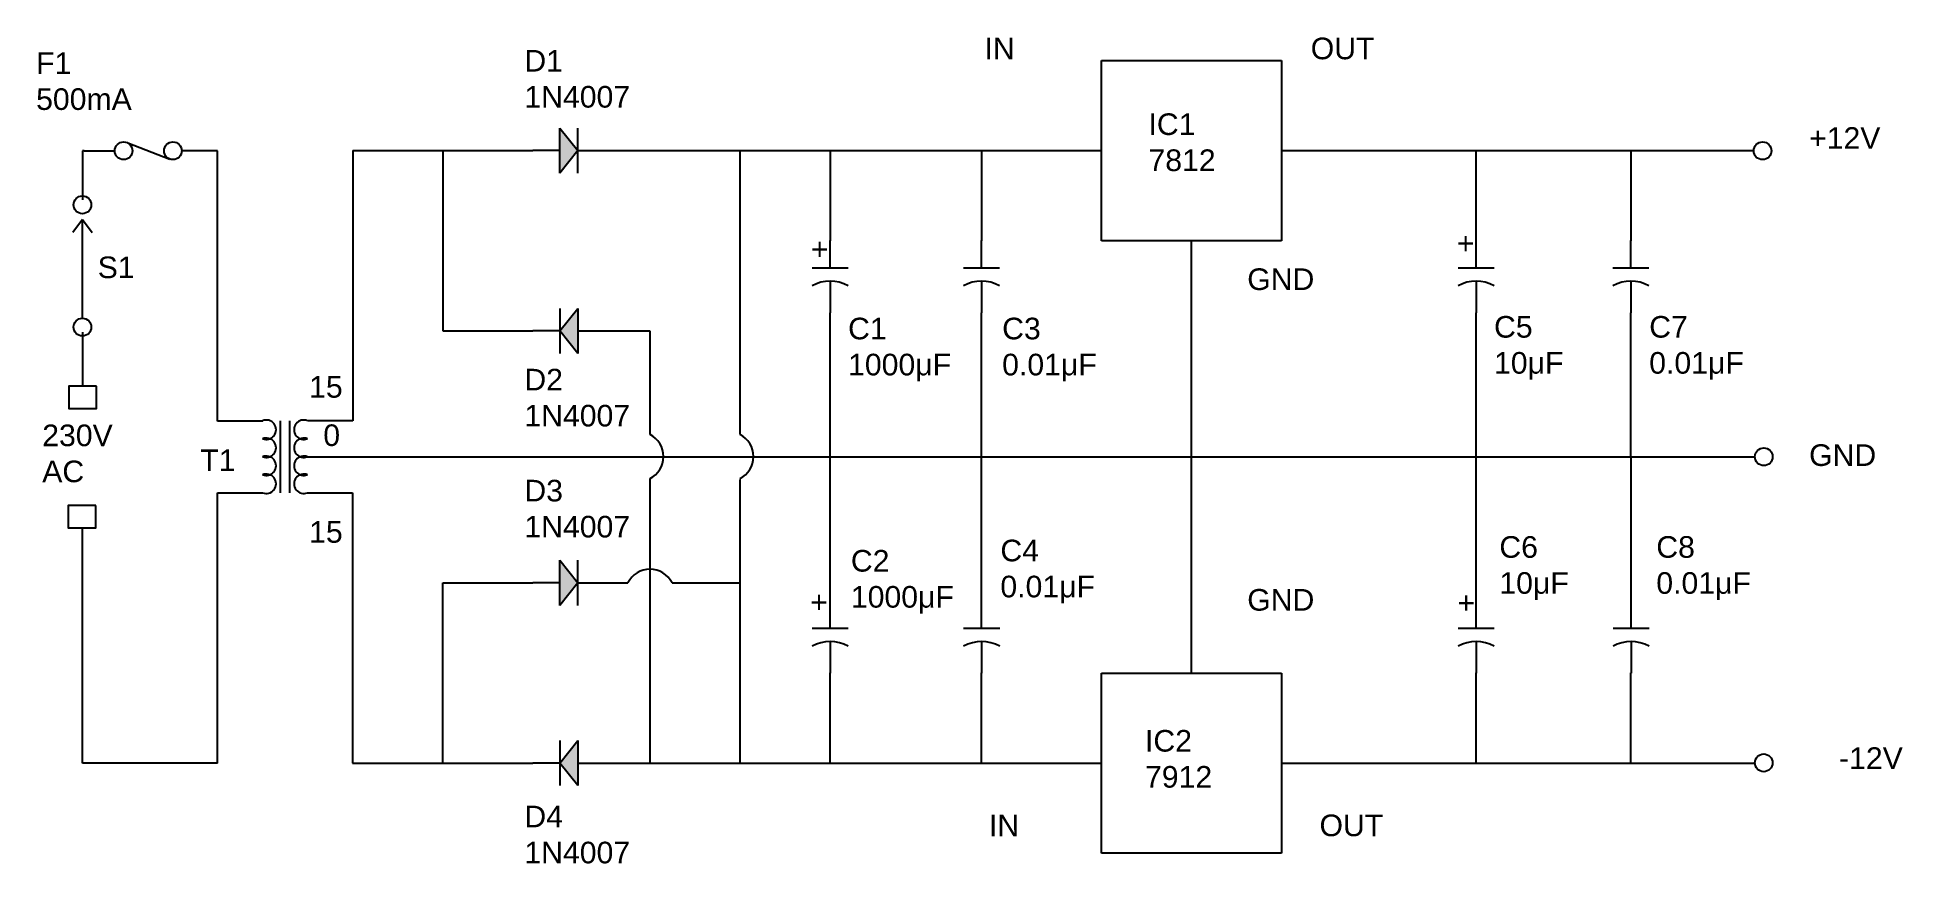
# Model space of a CAD drawing. Header units: inches. Extents: x 18 to 1643, y 26 to 406.
# Drawn here: x 588.5 to 862.3, y 65.2 to 186.5 of the extents above; entities that cross this region are included whole.
import ezdxf

# ---------------------------------------------------------------- set-up
doc = ezdxf.new("R2010")
doc.units = ezdxf.units.IN
doc.header["$MEASUREMENT"] = 0
doc.styles.get("Standard").update_dxf_attribs({"font": 'arial.ttf'})

msp = doc.modelspace()

# ---------------------------------------------------------------- texts
at = {"attachment_point": 1}
for s, insert, char_height, width in [('IN', (727.53, 186.47), 3.173, 37.7375), ('OUT', (775.42, 186.47), 3.173, 37.7375), ('F1^J500mA', (588.3, 184.32), 3.173, 37.7375), ('D1^J1N4007', (659.98, 184.66), 3.173, 37.7375), ('IC1^J7812', (751.6, 175.35), 3.173, 37.7375), ('+12V', (848.58, 173.32), 3.173, 37.7375), ('+', (702.04, 157.02), 3.17, 4.6569), ('+', (796.88, 157.88), 3.17, 4.6569), ('S1', (597.34, 154.34), 3.173, 10.5978), ('GND', (766.1, 152.6), 3.173, 37.7375), ('C1^J1000{\\fArial|b0|i0|c0|p34;μF}', (707.5, 145.36), 3.1732, 37.7375), ('C3^J0.01{\\fArial|b0|i0|c0|p34;μF}', (730.12, 145.36), 3.1732, 37.7375), ('C5^J10{\\fArial|b0|i0|c0|p34;μ}F', (802.33, 145.61), 3.1732, 37.7375), ('C7^J0.01{\\fArial|b0|i0|c0|p34;μF}', (825.11, 145.61), 3.1732, 37.7375), ('D2^J1N4007', (659.98, 137.86), 3.173, 37.7375), ('15', (628.38, 136.8), 3.173, 37.7375), ('230V^JAC', (589.2, 129.68), 3.173, 37.7375), ('0', (630.46, 129.7), 3.17, 9.8866), ('T1', (612.39, 126.02), 3.173, 37.7375), ('GND', (848.58, 126.78), 3.173, 37.7375), ('D3^J1N4007', (659.98, 121.57), 3.173, 37.7375), ('15', (628.38, 115.51), 3.173, 37.7375), ('C4^J0.01{\\fArial|b0|i0|c0|p34;μF}', (729.86, 112.78), 3.1732, 37.7375), ('C6^J10{\\fArial|b0|i0|c0|p34;μF}', (803.11, 113.3), 3.1732, 37.7375), ('C8^J0.01{\\fArial|b0|i0|c0|p34;μF}', (826.15, 113.3), 3.1732, 37.7375), ('C2^J1000{\\fArial|b0|i0|c0|p34;μ}F', (707.91, 111.27), 3.1732, 37.7375), ('+', (701.94, 105.21), 3.17, 4.6569), ('GND', (766.1, 105.54), 3.173, 37.7375), ('+', (796.95, 105.11), 3.17, 4.6569), ('IC2^J7912', (751.09, 84.85), 3.173, 37.7375), ('-12V', (852.98, 82.31), 3.173, 37.7375), ('D4^J1N4007', (659.98, 73.74), 3.173, 37.7375), ('IN', (728.18, 72.44), 3.173, 37.7375), ('OUT', (776.71, 72.44), 3.173, 37.7375)]:
    msp.add_mtext(s, dxfattribs=dict(at, insert=insert, char_height=char_height, width=width))

# ---------------------------------------------------------------- blocks, each defined once
blk = doc.blocks.new('Diode')
at = {"color": 7}
for p, q in [((0.15, 0.125), (0.25, 0)), ((0.15, -0.125), (0.15, 0.125)), ((0.25, -0.125), (0.25, 0.125)), ((0.15, 0), (0, 0)), ((0.25, 0), (0.15, -0.125)), ((0.25, 0), (0.4, 0))]:
    blk.add_line(p, q, dxfattribs=at)
blk.add_solid([(0.15, -0.125), (0.25, 0), (0.15, 0.125)], dxfattribs=at)
blk = doc.blocks.new('Capacitor')
at = {"color": 7}
for p, q in [((0.15, 0), (0, 0)), ((0.15, -0.1), (0.15, 0.1)), ((0.225, 0), (0.4, 0))]:
    blk.add_line(p, q, dxfattribs=at)
blk.add_arc((0.4375, 0), 0.2125, 151.9275, 208.0725, dxfattribs=at)
blk = doc.blocks.new('Transformer')
at = {"color": 7}
for p, q in [((0.1, 0), (0.1, 0.4)), ((0.15, 0.4), (0.15, 0))]:
    blk.add_line(p, q, dxfattribs=at)
for centre, start, end in [((0.021, 0.35), 247.3801, 112.6199), ((0.229, 0.35), 67.3801, 292.6199), ((0.021, 0.25), 247.3801, 112.6199), ((0.229, 0.25), 67.3801, 292.6199), ((0.021, 0.15), 247.3801, 112.6199), ((0.021, 0.05), 247.3801, 112.6199), ((0.229, 0.15), 67.3801, 292.6199), ((0.229, 0.05), 67.3801, 292.6199)]:
    blk.add_arc(centre, 0.0542, start, end, dxfattribs=at)

# ---------------------------------------------------------------- linework, layer by layer
for p, q in [((744.68, 169.88), (744.68, 183.1)), ((744.68, 183.1), (771.13, 183.1)), ((771.13, 183.1), (771.13, 169.88)), ((595.35, 169.86), (595.1, 169.86)), ((595.1, 169.86), (595.1, 162.64)), ((595.35, 169.86), (599.85, 169.86)), ((601.75, 171.01), (607.92, 168.65)), ((614.95, 169.86), (609.68, 169.86)), ((614.95, 130.2), (614.95, 169.86)), ((634.79, 169.88), (661.23, 169.88)), ((634.79, 169.88), (634.79, 130.21)), ((648.01, 169.88), (648.01, 143.43)), ((671.8, 169.88), (691.63, 169.88)), ((691.63, 169.88), (691.63, 128.28)), ((691.63, 169.88), (704.85, 169.88)), ((704.85, 169.88), (704.85, 156.66)), ((704.85, 169.88), (727.08, 169.88)), ((727.08, 169.88), (727.08, 156.66)), ((727.08, 169.88), (744.68, 169.88)), ((744.68, 156.66), (744.68, 169.88)), ((771.13, 169.88), (771.13, 156.66)), ((771.13, 169.88), (840.49, 169.88)), ((799.68, 169.88), (799.68, 156.66)), ((822.42, 169.88), (822.42, 156.66)), ((595.1, 159.77), (593.69, 157.85)), ((595.1, 145.28), (595.1, 159.77)), ((595.1, 159.77), (596.51, 157.85)), ((771.13, 156.66), (744.68, 156.66)), ((757.9, 93.21), (757.9, 156.66)), ((704.87, 103.77), (704.86, 146.09)), ((727.11, 103.77), (727.09, 146.09)), ((799.7, 103.77), (799.69, 146.09)), ((822.44, 103.77), (822.42, 146.09)), ((595.12, 143.26), (595.12, 135.33)), ((648.01, 143.43), (661.23, 143.43)), ((671.81, 143.43), (678.42, 143.43)), ((678.42, 143.43), (678.42, 128.22)), ((621.56, 130.2), (614.95, 130.2)), ((634.79, 130.21), (628.18, 130.21)), ((628.16, 124.95), (840.58, 124.95)), ((678.42, 121.75), (678.42, 80)), ((691.65, 80), (691.65, 121.6)), ((614.93, 79.98), (614.93, 119.64)), ((614.93, 119.64), (621.54, 119.64)), ((628.16, 119.66), (634.77, 119.66)), ((634.77, 119.66), (634.77, 79.99)), ((595.1, 79.98), (595.1, 114.51)), ((647.99, 79.99), (647.99, 106.44)), ((647.99, 106.44), (661.21, 106.44)), ((671.8, 106.45), (675.18, 106.46)), ((681.66, 106.46), (691.65, 106.46)), ((704.87, 80), (704.87, 93.23)), ((727.1, 80), (727.1, 93.23)), ((744.68, 79.99), (744.68, 93.21)), ((744.68, 93.21), (771.13, 93.21)), ((771.13, 93.21), (771.13, 79.99)), ((799.7, 80), (799.7, 93.23)), ((822.43, 80), (822.43, 93.23)), ((614.93, 79.98), (595.1, 79.98)), ((634.77, 79.99), (647.99, 79.99)), ((647.99, 79.99), (661.21, 79.99)), ((671.81, 80), (691.65, 80)), ((691.65, 80), (704.87, 80)), ((704.87, 80), (727.1, 80)), ((727.08, 79.99), (744.68, 79.99)), ((744.68, 66.77), (744.68, 79.99)), ((771.13, 79.99), (771.13, 66.77)), ((771.13, 79.99), (840.62, 79.99)), ((771.13, 66.77), (744.68, 66.77))]:
    msp.add_line(p, q)
for points in [[(597.17, 135.32), (593.1, 135.32), (593.1, 132.06), (597.17, 132.06)], [(597.08, 117.8), (593.01, 117.8), (593.01, 114.53), (597.08, 114.53)]]:
    msp.add_lwpolyline(points, close=True)
for centre in [(601.15, 169.86), (608.38, 169.86), (841.75, 169.86), (595.1, 161.93), (595.1, 143.98), (841.93, 124.95), (841.92, 80.03)]:
    msp.add_circle(centre, 1.3)
for centre, start, end in [((676.78, 124.98), 296.9066, 63.0934), ((689.98, 124.98), 296.9066, 63.0934), ((678.42, 104.82), 26.9066, 153.0934)]:
    msp.add_arc(centre, 3.63, start, end)

# ---------------------------------------------------------------- block references
at = {"xscale": 26.44325899706784, "yscale": 26.44325899706784, "zscale": 26.44325899706784}
for name, p in [('Diode', (661.22, 169.88)), ('Transformer', (621.54, 119.66)), ('Diode', (661.22, 106.45))]:
    msp.add_blockref(name, p, dxfattribs=at)
for name, p, rotation in [('Capacitor', (704.86, 156.67), 270), ('Capacitor', (727.09, 156.67), 270), ('Capacitor', (799.69, 156.67), 270), ('Capacitor', (822.42, 156.67), 270), ('Diode', (671.81, 143.43), 180), ('Capacitor', (704.87, 103.77), 270), ('Capacitor', (727.11, 103.77), 270), ('Capacitor', (799.7, 103.77), 270), ('Capacitor', (822.44, 103.77), 270), ('Diode', (671.81, 80), 180)]:
    msp.add_blockref(name, p, dxfattribs=dict(at, rotation=rotation))

msp.set_redraw_order([(e.dxf.handle, doc.entitydb.next_handle()) for e in msp.query("TEXT MTEXT ATTDEF DIMENSION ARC_DIMENSION")])  # texts and dimensions are drawn at this point

doc.saveas('drawing.dxf')
